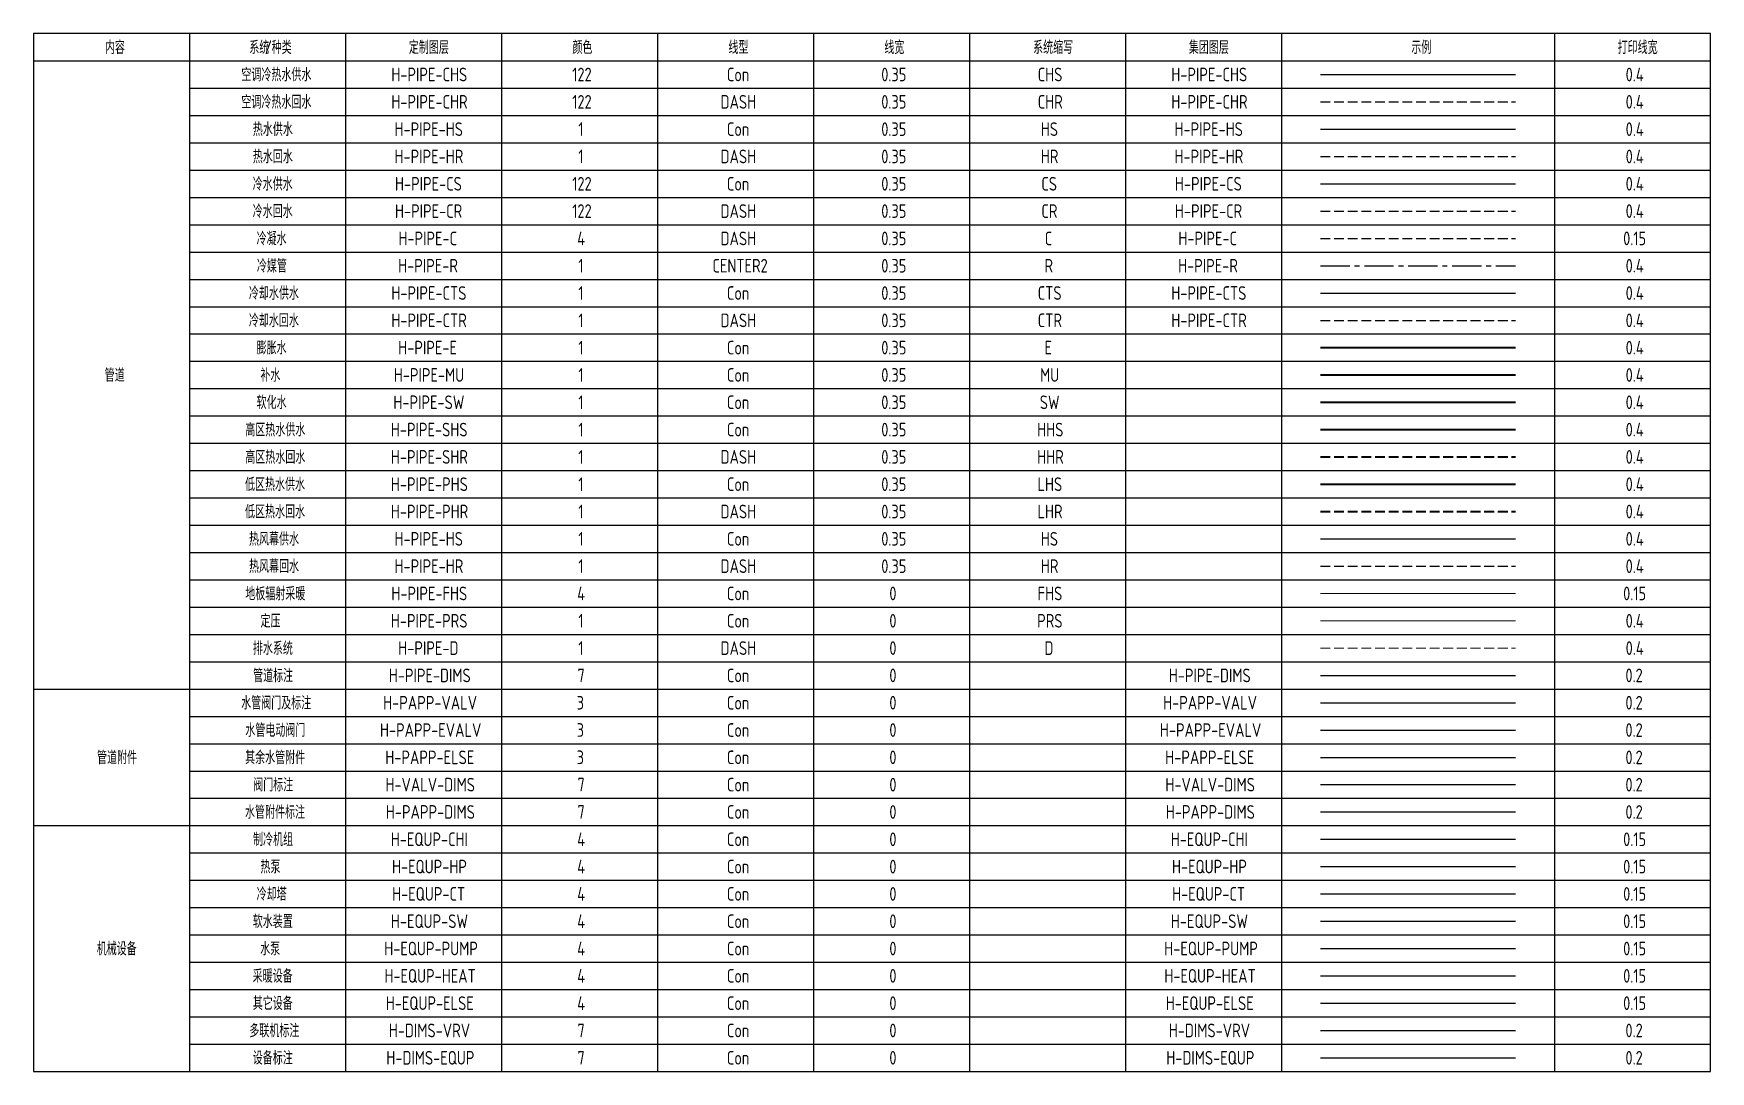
# Model space of a CAD drawing. Extents: x -671963 to 2381076, y -56129 to 1796010.
# Drawn here: x -149998 to -106998, y 49355 to 75955 of the extents above; entities that cross this region are included whole.
import ezdxf

# ---------------------------------------------------------------- set-up
doc = ezdxf.new("R2010")
doc.units = 0
doc.header["$LTSCALE"] = 1000
doc.linetypes.add('CENTER2', pattern=[1.125, 0.75, -0.125, 0.125, -0.125])
doc.linetypes.add('DASH', pattern=[0.35, 0.25, -0.1])
for name, color, linetype in [('H-DIMS-EQUP', 7, 'CONTINUOUS'), ('H-DIMS-VRV', 7, 'CONTINUOUS'), ('H-EQUP-CHI', 4, 'CONTINUOUS'), ('H-EQUP-CT', 4, 'CONTINUOUS'), ('H-EQUP-ELSE', 4, 'CONTINUOUS'), ('H-EQUP-HEAT', 4, 'CONTINUOUS'), ('H-EQUP-HP', 4, 'CONTINUOUS'), ('H-EQUP-PUMP', 4, 'CONTINUOUS'), ('H-EQUP-SW', 4, 'CONTINUOUS'), ('H-PAPP-DIMS', 7, 'CONTINUOUS'), ('H-PAPP-ELSE', 3, 'CONTINUOUS'), ('h-papp-evalv', 3, 'CONTINUOUS'), ('h-papp-valv', 3, 'CONTINUOUS'), ('H-PIPE-C', 4, 'DASH'), ('H-PIPE-CHR', 1, 'DASH'), ('H-PIPE-CHS', 1, 'CONTINUOUS'), ('H-PIPE-CR', 1, 'DASH'), ('H-PIPE-CS', 1, 'CONTINUOUS'), ('H-PIPE-CTR', 1, 'DASH'), ('H-PIPE-CTS', 1, 'CONTINUOUS'), ('H-PIPE-DIMS', 7, 'CONTINUOUS'), ('H-PIPE-HR', 1, 'DASH'), ('H-PIPE-HS', 1, 'CONTINUOUS'), ('H-PIPE-R', 1, 'CENTER2'), ('H-VALV-DIMS', 7, 'CONTINUOUS'), ('TWT_TAB', 7, 'CONTINUOUS')]:
    doc.layers.add(name, color=color, linetype=linetype)
for name, color, linetype, lineweight in [('H-PIPE-D', 1, 'DASH', 0), ('H-PIPE-E', 1, 'CONTINUOUS', 35), ('H-PIPE-FHS', 4, 'CONTINUOUS', 0), ('H-PIPE-HHR', 1, 'DASH', 35), ('H-PIPE-HHS', 1, 'CONTINUOUS', 35), ('H-PIPE-LHR', 1, 'DASH', 35), ('H-PIPE-LHS', 1, 'CONTINUOUS', 35), ('H-PIPE-MU', 1, 'CONTINUOUS', 35), ('H-PIPE-PRS', 1, 'CONTINUOUS', 0), ('H-PIPE-SW', 1, 'CONTINUOUS', 35)]:
    doc.layers.add(name, color=color, linetype=linetype, lineweight=lineweight)
doc.styles.add('TH-STYLE3', font='tssdeng.shx', dxfattribs={"width": 0.8, "bigfont": 'tssdchn.shx'})

msp = doc.modelspace()

# ---------------------------------------------------------------- texts
at = {"layer": 'TWT_TAB', "style": 'TH-STYLE3', "width": 0.8}
for s, height, p in [('内容', 337.58865, (-148167.5359, 75430.1611)), ('系统', 337.58865, (-144464.9738, 75430.1611)), ('/', 350, (-144071.7823, 75430.1611)), ('种类', 337.58865, (-143890.949, 75430.1611)), ('定制图层', 337.58865, (-140374.5571, 75430.1611)), ('颜色', 337.58865, (-136179.4507, 75430.1611)), ('线型', 337.58865, (-132179.4507, 75430.1611)), ('线宽', 337.58865, (-128180.9401, 75430.1611)), ('系统缩写', 337.58865, (-124367.1103, 75430.1611)), ('集团图层', 337.58865, (-120374.5571, 75430.1611)), ('示例', 337.58865, (-114669.0252, 75430.1611)), ('打印线宽', 337.58865, (-109377.5359, 75430.1611)), ('空调冷热水供水', 337.58865, (-144667.9614, 74730.1611)), ('H-PIPE-CHS', 350, (-140823.1653, 74730.1611)), ('122', 350, (-136184.4153, 74730.1611)), ('Con', 350, (-132219.4153, 74730.1611)), ('0.35', 350, (-128260.2486, 74730.1611)), ('CHS', 350, (-124248.5819, 74730.1611)), ('H-PIPE-CHS', 350, (-120823.1653, 74730.1611)), ('0.4', 350, (-109172.7486, 74730.1611)), ('空调冷热水回水', 337.58865, (-144667.9614, 74030.1611)), ('H-PIPE-CHR', 350, (-140823.1653, 74030.1611)), ('122', 350, (-136184.4153, 74030.1611)), ('DASH', 350, (-132379.8319, 74030.1611)), ('0.35', 350, (-128260.2486, 74030.1611)), ('CHR', 350, (-124248.5819, 74030.1611)), ('H-PIPE-CHR', 350, (-120823.1653, 74030.1611)), ('0.4', 350, (-109172.7486, 74030.1611)), ('热水供水', 337.58865, (-144374.5571, 73330.1611)), ('H-PIPE-HS', 350, (-140741.4986, 73330.1611)), ('1', 350, (-136026.9153, 73330.1611)), ('Con', 350, (-132219.4153, 73330.1611)), ('0.35', 350, (-128260.2486, 73330.1611)), ('HS', 350, (-124169.8319, 73330.1611)), ('H-PIPE-HS', 350, (-120741.4986, 73330.1611)), ('0.4', 350, (-109172.7486, 73330.1611)), ('热水回水', 337.58865, (-144374.5571, 72630.1611)), ('H-PIPE-HR', 350, (-140741.4986, 72630.1611)), ('1', 350, (-136026.9153, 72630.1611)), ('DASH', 350, (-132379.8319, 72630.1611)), ('0.35', 350, (-128260.2486, 72630.1611)), ('HR', 350, (-124169.8319, 72630.1611)), ('H-PIPE-HR', 350, (-120741.4986, 72630.1611)), ('0.4', 350, (-109172.7486, 72630.1611)), ('冷水供水', 337.58865, (-144377.5359, 71930.1611)), ('H-PIPE-CS', 350, (-140729.8319, 71930.1611)), ('122', 350, (-136184.4153, 71930.1611)), ('Con', 350, (-132219.4153, 71930.1611)), ('0.35', 350, (-128260.2486, 71930.1611)), ('CS', 350, (-124155.2486, 71930.1611)), ('H-PIPE-CS', 350, (-120729.8319, 71930.1611)), ('0.4', 350, (-109172.7486, 71930.1611)), ('冷水回水', 337.58865, (-144377.5359, 71230.1611)), ('H-PIPE-CR', 350, (-140729.8319, 71230.1611)), ('122', 350, (-136184.4153, 71230.1611)), ('DASH', 350, (-132379.8319, 71230.1611)), ('0.35', 350, (-128260.2486, 71230.1611)), ('CR', 350, (-124155.2486, 71230.1611)), ('H-PIPE-CR', 350, (-120729.8319, 71230.1611)), ('0.4', 350, (-109172.7486, 71230.1611)), ('冷凝水', 337.58865, (-144279.238, 70530.1611)), ('H-PIPE-C', 350, (-140642.3319, 70530.1611)), ('4', 350, (-136056.0819, 70530.1611)), ('DASH', 350, (-132379.8319, 70530.1611)), ('0.35', 350, (-128260.2486, 70530.1611)), ('C', 350, (-124067.7486, 70530.1611)), ('H-PIPE-C', 350, (-120642.3319, 70530.1611)), ('0.15', 350, (-109236.9153, 70530.1611)), ('冷媒管', 337.58865, (-144271.7912, 69830.1611)), ('H-PIPE-R', 350, (-140648.1653, 69830.1611)), ('1', 350, (-136026.9153, 69830.1611)), ('CENTER2', 350, (-132589.8319, 69830.1611)), ('0.35', 350, (-128260.2486, 69830.1611)), ('R', 350, (-124076.4986, 69830.1611)), ('H-PIPE-R', 350, (-120648.1653, 69830.1611)), ('0.4', 350, (-109172.7486, 69830.1611)), ('冷却水供水', 337.58865, (-144475.8337, 69130.1611)), ('H-PIPE-CTS', 350, (-140823.1653, 69130.1611)), ('1', 350, (-136026.9153, 69130.1611)), ('Con', 350, (-132219.4153, 69130.1611)), ('0.35', 350, (-128260.2486, 69130.1611)), ('CTS', 350, (-124248.5819, 69130.1611)), ('H-PIPE-CTS', 350, (-120823.1653, 69130.1611)), ('0.4', 350, (-109172.7486, 69130.1611)), ('冷却水回水', 337.58865, (-144475.8337, 68430.1611)), ('H-PIPE-CTR', 350, (-140823.1653, 68430.1611)), ('1', 350, (-136026.9153, 68430.1611)), ('DASH', 350, (-132379.8319, 68430.1611)), ('0.35', 350, (-128260.2486, 68430.1611)), ('CTR', 350, (-124248.5819, 68430.1611)), ('H-PIPE-CTR', 350, (-120823.1653, 68430.1611)), ('0.4', 350, (-109172.7486, 68430.1611)), ('膨胀水', 337.58865, (-144279.238, 67730.1611)), ('H-PIPE-E', 350, (-140645.2486, 67730.1611)), ('1', 350, (-136026.9153, 67730.1611)), ('Con', 350, (-132219.4153, 67730.1611)), ('0.35', 350, (-128260.2486, 67730.1611)), ('E', 350, (-124073.5819, 67730.1611)), ('0.4', 350, (-109172.7486, 67730.1611)), ('管道', 337.58865, (-148173.4933, 67030.1611)), ('补水', 337.58865, (-144180.9401, 67030.1611)), ('H-PIPE-MU', 350, (-140758.9986, 67030.1611)), ('1', 350, (-136026.9153, 67030.1611)), ('Con', 350, (-132219.4153, 67030.1611)), ('0.35', 350, (-128260.2486, 67030.1611)), ('MU', 350, (-124187.3319, 67030.1611)), ('0.4', 350, (-109172.7486, 67030.1611)), ('软化水', 337.58865, (-144279.238, 66330.1611)), ('H-PIPE-SW', 350, (-140770.6653, 66330.1611)), ('1', 350, (-136026.9153, 66330.1611)), ('Con', 350, (-132219.4153, 66330.1611)), ('0.35', 350, (-128260.2486, 66330.1611)), ('SW', 350, (-124196.0819, 66330.1611)), ('0.4', 350, (-109172.7486, 66330.1611)), ('高区热水供水', 337.58865, (-144568.1741, 65630.1611)), ('H-PIPE-SHS', 350, (-140834.8319, 65630.1611)), ('1', 350, (-136026.9153, 65630.1611)), ('Con', 350, (-132219.4153, 65630.1611)), ('0.35', 350, (-128260.2486, 65630.1611)), ('HHS', 350, (-124263.1653, 65630.1611)), ('0.4', 350, (-109172.7486, 65630.1611)), ('高区热水回水', 337.58865, (-144568.1741, 64930.1611)), ('H-PIPE-SHR', 350, (-140834.8319, 64930.1611)), ('1', 350, (-136026.9153, 64930.1611)), ('DASH', 350, (-132379.8319, 64930.1611)), ('0.35', 350, (-128260.2486, 64930.1611)), ('HHR', 350, (-124263.1653, 64930.1611)), ('0.4', 350, (-109172.7486, 64930.1611)), ('低区热水供水', 337.58865, (-144575.621, 64230.1611)), ('H-PIPE-PHS', 350, (-140834.8319, 64230.1611)), ('1', 350, (-136026.9153, 64230.1611)), ('Con', 350, (-132219.4153, 64230.1611)), ('0.35', 350, (-128260.2486, 64230.1611)), ('LHS', 350, (-124254.4153, 64230.1611)), ('0.4', 350, (-109172.7486, 64230.1611)), ('低区热水回水', 337.58865, (-144575.621, 63530.1611)), ('H-PIPE-PHR', 350, (-140834.8319, 63530.1611)), ('1', 350, (-136026.9153, 63530.1611)), ('DASH', 350, (-132379.8319, 63530.1611)), ('0.35', 350, (-128260.2486, 63530.1611)), ('LHR', 350, (-124254.4153, 63530.1611)), ('0.4', 350, (-109172.7486, 63530.1611)), ('热风幕供水', 337.58865, (-144472.855, 62830.1611)), ('H-PIPE-HS', 350, (-140741.4986, 62830.1611)), ('1', 350, (-136026.9153, 62830.1611)), ('Con', 350, (-132219.4153, 62830.1611)), ('0.35', 350, (-128260.2486, 62830.1611)), ('HS', 350, (-124169.8319, 62830.1611)), ('0.4', 350, (-109172.7486, 62830.1611)), ('热风幕回水', 337.58865, (-144472.855, 62130.1611)), ('H-PIPE-HR', 350, (-140741.4986, 62130.1611)), ('1', 350, (-136026.9153, 62130.1611)), ('DASH', 350, (-132379.8319, 62130.1611)), ('0.35', 350, (-128260.2486, 62130.1611)), ('HR', 350, (-124169.8319, 62130.1611)), ('0.4', 350, (-109172.7486, 62130.1611)), ('地板辐射采暖', 337.58865, (-144568.1741, 61430.1611)), ('H-PIPE-FHS', 350, (-140823.1653, 61430.1611)), ('4', 350, (-136056.0819, 61430.1611)), ('Con', 350, (-132219.4153, 61430.1611)), ('0', 350, (-128053.1653, 61430.1611)), ('FHS', 350, (-124251.4986, 61430.1611)), ('0.15', 350, (-109236.9153, 61430.1611)), ('定压', 337.58865, (-144177.9614, 60730.1611)), ('H-PIPE-PRS', 350, (-140834.8319, 60730.1611)), ('1', 350, (-136026.9153, 60730.1611)), ('Con', 350, (-132219.4153, 60730.1611)), ('0', 350, (-128053.1653, 60730.1611)), ('PRS', 350, (-124263.1653, 60730.1611)), ('0.4', 350, (-109172.7486, 60730.1611)), ('排水系统', 337.58865, (-144373.0678, 60030.1611)), ('H-PIPE-D', 350, (-140645.2486, 60030.1611)), ('1', 350, (-136026.9153, 60030.1611)), ('DASH', 350, (-132379.8319, 60030.1611)), ('0', 350, (-128053.1653, 60030.1611)), ('D', 350, (-124076.4986, 60030.1611)), ('0.4', 350, (-109172.7486, 60030.1611)), ('管道标注', 337.58865, (-144368.5997, 59330.1611)), ('H-PIPE-DIMS', 350, (-140887.3319, 59330.1611)), ('7', 350, (-136050.2486, 59330.1611)), ('Con', 350, (-132219.4153, 59330.1611)), ('0', 350, (-128053.1653, 59330.1611)), ('H-PIPE-DIMS', 350, (-120887.3319, 59330.1611)), ('0.2', 350, (-109178.5819, 59330.1611)), ('水管阀门及标注', 337.58865, (-144673.9188, 58630.1611)), ('H-PAPP-VALV', 350, (-141033.1653, 58630.1611)), ('3', 350, (-136070.6653, 58630.1611)), ('Con', 350, (-132219.4153, 58630.1611)), ('0', 350, (-128053.1653, 58630.1611)), ('H-PAPP-VALV', 350, (-121033.1653, 58630.1611)), ('0.2', 350, (-109178.5819, 58630.1611)), ('水管电动阀门', 337.58865, (-144566.6848, 57930.1611)), ('H-PAPP-EVALV', 350, (-141114.8319, 57930.1611)), ('3', 350, (-136070.6653, 57930.1611)), ('Con', 350, (-132219.4153, 57930.1611)), ('0', 350, (-128053.1653, 57930.1611)), ('H-PAPP-EVALV', 350, (-121114.8319, 57930.1611)), ('0.2', 350, (-109178.5819, 57930.1611)), ('管道附件', 337.58865, (-148370.089, 57230.1611)), ('其余水管附件', 337.58865, (-144572.6422, 57230.1611)), ('H-PAPP-ELSE', 350, (-140977.7486, 57230.1611)), ('3', 350, (-136070.6653, 57230.1611)), ('Con', 350, (-132219.4153, 57230.1611)), ('0', 350, (-128053.1653, 57230.1611)), ('H-PAPP-ELSE', 350, (-120977.7486, 57230.1611)), ('0.2', 350, (-109178.5819, 57230.1611)), ('阀门标注', 337.58865, (-144365.621, 56530.1611)), ('H-VALV-DIMS', 350, (-140974.8319, 56530.1611)), ('7', 350, (-136050.2486, 56530.1611)), ('Con', 350, (-132219.4153, 56530.1611)), ('0', 350, (-128053.1653, 56530.1611)), ('H-VALV-DIMS', 350, (-120974.8319, 56530.1611)), ('0.2', 350, (-109178.5819, 56530.1611)), ('水管附件标注', 337.58865, (-144575.621, 55830.1611)), ('H-PAPP-DIMS', 350, (-140963.1653, 55830.1611)), ('7', 350, (-136050.2486, 55830.1611)), ('Con', 350, (-132219.4153, 55830.1611)), ('0', 350, (-128053.1653, 55830.1611)), ('H-PAPP-DIMS', 350, (-120963.1653, 55830.1611)), ('0.2', 350, (-109178.5819, 55830.1611)), ('制冷机组', 337.58865, (-144370.089, 55130.1611)), ('H-EQUP-CHI', 350, (-140837.7486, 55130.1611)), ('4', 350, (-136056.0819, 55130.1611)), ('Con', 350, (-132219.4153, 55130.1611)), ('0', 350, (-128053.1653, 55130.1611)), ('H-EQUP-CHI', 350, (-120837.7486, 55130.1611)), ('0.15', 350, (-109236.9153, 55130.1611)), ('热泵', 337.58865, (-144179.4507, 54430.1611)), ('H-EQUP-HP', 350, (-140805.6653, 54430.1611)), ('4', 350, (-136056.0819, 54430.1611)), ('Con', 350, (-132219.4153, 54430.1611)), ('0', 350, (-128053.1653, 54430.1611)), ('H-EQUP-HP', 350, (-120805.6653, 54430.1611)), ('0.15', 350, (-109236.9153, 54430.1611)), ('冷却塔', 337.58865, (-144277.7486, 53730.1611)), ('H-EQUP-CT', 350, (-140802.7486, 53730.1611)), ('4', 350, (-136056.0819, 53730.1611)), ('Con', 350, (-132219.4153, 53730.1611)), ('0', 350, (-128053.1653, 53730.1611)), ('H-EQUP-CT', 350, (-120802.7486, 53730.1611)), ('0.15', 350, (-109236.9153, 53730.1611)), ('软水装置', 337.58865, (-144376.0465, 53030.1611)), ('H-EQUP-SW', 350, (-140834.8319, 53030.1611)), ('4', 350, (-136056.0819, 53030.1611)), ('Con', 350, (-132219.4153, 53030.1611)), ('0', 350, (-128053.1653, 53030.1611)), ('H-EQUP-SW', 350, (-120834.8319, 53030.1611)), ('0.15', 350, (-109236.9153, 53030.1611)), ('机械设备', 337.58865, (-148377.5359, 52330.1611)), ('水泵', 337.58865, (-144185.4082, 52330.1611)), ('H-EQUP-PUMP', 350, (-141003.9986, 52330.1611)), ('4', 350, (-136056.0819, 52330.1611)), ('Con', 350, (-132219.4153, 52330.1611)), ('0', 350, (-128053.1653, 52330.1611)), ('H-EQUP-PUMP', 350, (-121003.9986, 52330.1611)), ('0.15', 350, (-109236.9153, 52330.1611)), ('采暖设备', 337.58865, (-144377.5359, 51630.1611)), ('H-EQUP-HEAT', 350, (-141001.0819, 51630.1611)), ('4', 350, (-136056.0819, 51630.1611)), ('Con', 350, (-132219.4153, 51630.1611)), ('0', 350, (-128053.1653, 51630.1611)), ('H-EQUP-HEAT', 350, (-121001.0819, 51630.1611)), ('0.15', 350, (-109236.9153, 51630.1611)), ('其它设备', 337.58865, (-144376.0465, 50930.1611)), ('H-EQUP-ELSE', 350, (-140966.0819, 50930.1611)), ('4', 350, (-136056.0819, 50930.1611)), ('Con', 350, (-132219.4153, 50930.1611)), ('0', 350, (-128053.1653, 50930.1611)), ('H-EQUP-ELSE', 350, (-120966.0819, 50930.1611)), ('0.15', 350, (-109236.9153, 50930.1611)), ('多联机标注', 337.58865, (-144463.9188, 50230.1611)), ('H-DIMS-VRV', 350, (-140887.3319, 50230.1611)), ('7', 350, (-136050.2486, 50230.1611)), ('Con', 350, (-132219.4153, 50230.1611)), ('0', 350, (-128053.1653, 50230.1611)), ('H-DIMS-VRV', 350, (-120887.3319, 50230.1611)), ('0.2', 350, (-109178.5819, 50230.1611)), ('设备标注', 337.58865, (-144376.0465, 49530.1611)), ('H-DIMS-EQUP', 350, (-140951.4986, 49530.1611)), ('7', 350, (-136050.2486, 49530.1611)), ('Con', 350, (-132219.4153, 49530.1611)), ('0', 350, (-128053.1653, 49530.1611)), ('H-DIMS-EQUP', 350, (-120951.4986, 49530.1611)), ('0.2', 350, (-109178.5819, 49530.1611))]:
    msp.add_text(s, height=height, dxfattribs=at).set_placement(p)

# ---------------------------------------------------------------- linework, layer by layer
at = {"layer": 'H-DIMS-EQUP'}
msp.add_line((-116997.7486, 49705.1611), (-111997.7486, 49705.1611), dxfattribs=at)
at = {"layer": 'H-DIMS-VRV'}
msp.add_line((-116997.7486, 50405.1611), (-111997.7486, 50405.1611), dxfattribs=at)
at = {"layer": 'H-EQUP-CHI'}
msp.add_line((-116997.7486, 55305.1611), (-111997.7486, 55305.1611), dxfattribs=at)
at = {"layer": 'H-EQUP-CT'}
msp.add_line((-116997.7486, 53905.1611), (-111997.7486, 53905.1611), dxfattribs=at)
at = {"layer": 'H-EQUP-ELSE'}
msp.add_line((-116997.7486, 51105.1611), (-111997.7486, 51105.1611), dxfattribs=at)
at = {"layer": 'H-EQUP-HEAT'}
msp.add_line((-116997.7486, 51805.1611), (-111997.7486, 51805.1611), dxfattribs=at)
at = {"layer": 'H-EQUP-HP'}
msp.add_line((-116997.7486, 54605.1611), (-111997.7486, 54605.1611), dxfattribs=at)
at = {"layer": 'H-EQUP-PUMP'}
msp.add_line((-116997.7486, 52505.1611), (-111997.7486, 52505.1611), dxfattribs=at)
at = {"layer": 'H-EQUP-SW'}
msp.add_line((-116997.7486, 53205.1611), (-111997.7486, 53205.1611), dxfattribs=at)
at = {"layer": 'H-PAPP-DIMS'}
msp.add_line((-116997.7486, 56005.1611), (-111997.7486, 56005.1611), dxfattribs=at)
at = {"layer": 'H-PAPP-ELSE'}
msp.add_line((-116997.7486, 57405.1611), (-111997.7486, 57405.1611), dxfattribs=at)
at = {"layer": 'h-papp-evalv'}
msp.add_line((-116997.7486, 58105.1611), (-111997.7486, 58105.1611), dxfattribs=at)
at = {"layer": 'h-papp-valv'}
msp.add_line((-116997.7486, 58805.1611), (-111997.7486, 58805.1611), dxfattribs=at)
at = {"layer": 'H-PIPE-C'}
msp.add_line((-116997.7486, 70705.1611), (-111997.7486, 70705.1611), dxfattribs=at)
at = {"layer": 'H-PIPE-CHR'}
msp.add_line((-116997.7486, 74205.1611), (-111997.7486, 74205.1611), dxfattribs=at)
at = {"layer": 'H-PIPE-CHS'}
msp.add_line((-116997.7486, 74905.1611), (-111997.7486, 74905.1611), dxfattribs=at)
at = {"layer": 'H-PIPE-CR'}
msp.add_line((-116997.7486, 71405.1611), (-111997.7486, 71405.1611), dxfattribs=at)
at = {"layer": 'H-PIPE-CS'}
msp.add_line((-116997.7486, 72105.1611), (-111997.7486, 72105.1611), dxfattribs=at)
at = {"layer": 'H-PIPE-CTR'}
msp.add_line((-116997.7486, 68605.1611), (-111997.7486, 68605.1611), dxfattribs=at)
at = {"layer": 'H-PIPE-CTS'}
msp.add_line((-116997.7486, 69305.1611), (-111997.7486, 69305.1611), dxfattribs=at)
at = {"layer": 'H-PIPE-D'}
msp.add_line((-116997.7486, 60205.1611), (-111997.7486, 60205.1611), dxfattribs=at)
at = {"layer": 'H-PIPE-DIMS'}
msp.add_line((-116997.7486, 59505.1611), (-111997.7486, 59505.1611), dxfattribs=at)
at = {"layer": 'H-PIPE-E'}
msp.add_line((-116997.7486, 67905.1611), (-111997.7486, 67905.1611), dxfattribs=at)
at = {"layer": 'H-PIPE-FHS'}
msp.add_line((-116997.7486, 61605.1611), (-111997.7486, 61605.1611), dxfattribs=at)
at = {"layer": 'H-PIPE-HHR'}
msp.add_line((-116997.7486, 65105.1611), (-111997.7486, 65105.1611), dxfattribs=at)
at = {"layer": 'H-PIPE-HHS'}
msp.add_line((-116997.7486, 65805.1611), (-111997.7486, 65805.1611), dxfattribs=at)
at = {"layer": 'H-PIPE-HR'}
for p, q in [((-116997.7486, 72805.1611), (-111997.7486, 72805.1611)), ((-116997.7486, 62305.1611), (-111997.7486, 62305.1611))]:
    msp.add_line(p, q, dxfattribs=at)
at = {"layer": 'H-PIPE-HS'}
for p, q in [((-116997.7486, 73505.1611), (-111997.7486, 73505.1611)), ((-116997.7486, 63005.1611), (-111997.7486, 63005.1611))]:
    msp.add_line(p, q, dxfattribs=at)
at = {"layer": 'H-PIPE-LHR'}
msp.add_line((-116997.7486, 63705.1611), (-111997.7486, 63705.1611), dxfattribs=at)
at = {"layer": 'H-PIPE-LHS'}
msp.add_line((-116997.7486, 64405.1611), (-111997.7486, 64405.1611), dxfattribs=at)
at = {"layer": 'H-PIPE-MU'}
msp.add_line((-116997.7486, 67205.1611), (-111997.7486, 67205.1611), dxfattribs=at)
at = {"layer": 'H-PIPE-PRS'}
msp.add_line((-116997.7486, 60905.1611), (-111997.7486, 60905.1611), dxfattribs=at)
at = {"layer": 'H-PIPE-R'}
msp.add_line((-116997.7486, 70005.1611), (-111997.7486, 70005.1611), dxfattribs=at)
at = {"layer": 'H-PIPE-SW'}
msp.add_line((-116997.7486, 66505.1611), (-111997.7486, 66505.1611), dxfattribs=at)
at = {"layer": 'H-VALV-DIMS'}
msp.add_line((-116997.7486, 56705.1611), (-111997.7486, 56705.1611), dxfattribs=at)
at = {"layer": 'TWT_TAB'}
msp.add_lwpolyline([(-149997.7486, 49355.1611), (-106997.7486, 49355.1611), (-106997.7486, 75955.1611), (-149997.7486, 75955.1611)], close=True, dxfattribs=at)
for points in [[(-145997.7486, 75955.1611), (-145997.7486, 49355.1611)], [(-141997.7486, 75955.1611), (-141997.7486, 49355.1611)], [(-137997.7486, 75955.1611), (-137997.7486, 49355.1611)], [(-133997.7486, 75955.1611), (-133997.7486, 49355.1611)], [(-129997.7486, 75955.1611), (-129997.7486, 49355.1611)], [(-125997.7486, 75955.1611), (-125997.7486, 49355.1611)], [(-121997.7486, 75955.1611), (-121997.7486, 49355.1611)], [(-117997.7486, 75955.1611), (-117997.7486, 49355.1611)], [(-110997.7486, 75955.1611), (-110997.7486, 49355.1611)], [(-149997.7486, 75255.1611), (-106997.7486, 75255.1611)], [(-145997.7486, 74555.1611), (-106997.7486, 74555.1611)], [(-145997.7486, 73855.1611), (-106997.7486, 73855.1611)], [(-145997.7486, 73155.1611), (-106997.7486, 73155.1611)], [(-145997.7486, 72455.1611), (-106997.7486, 72455.1611)], [(-145997.7486, 71755.1611), (-106997.7486, 71755.1611)], [(-145997.7486, 71055.1611), (-106997.7486, 71055.1611)], [(-145997.7486, 70355.1611), (-106997.7486, 70355.1611)], [(-145997.7486, 69655.1611), (-106997.7486, 69655.1611)], [(-145997.7486, 68955.1611), (-106997.7486, 68955.1611)], [(-145997.7486, 68255.1611), (-106997.7486, 68255.1611)], [(-145997.7486, 67555.1611), (-106997.7486, 67555.1611)], [(-145997.7486, 66855.1611), (-106997.7486, 66855.1611)], [(-145997.7486, 66155.1611), (-106997.7486, 66155.1611)], [(-145997.7486, 65455.1611), (-106997.7486, 65455.1611)], [(-145997.7486, 64755.1611), (-106997.7486, 64755.1611)], [(-145997.7486, 64055.1611), (-106997.7486, 64055.1611)], [(-145997.7486, 63355.1611), (-106997.7486, 63355.1611)], [(-145997.7486, 62655.1611), (-106997.7486, 62655.1611)], [(-145997.7486, 61955.1611), (-106997.7486, 61955.1611)], [(-145997.7486, 61255.1611), (-106997.7486, 61255.1611)], [(-145997.7486, 60555.1611), (-106997.7486, 60555.1611)], [(-145997.7486, 59855.1611), (-106997.7486, 59855.1611)], [(-149997.7486, 59155.1611), (-106997.7486, 59155.1611)], [(-145997.7486, 58455.1611), (-106997.7486, 58455.1611)], [(-145997.7486, 57755.1611), (-106997.7486, 57755.1611)], [(-145997.7486, 57055.1611), (-106997.7486, 57055.1611)], [(-145997.7486, 56355.1611), (-106997.7486, 56355.1611)], [(-149997.7486, 55655.1611), (-106997.7486, 55655.1611)], [(-145997.7486, 54955.1611), (-106997.7486, 54955.1611)], [(-145997.7486, 54255.1611), (-106997.7486, 54255.1611)], [(-145997.7486, 53555.1611), (-106997.7486, 53555.1611)], [(-145997.7486, 52855.1611), (-106997.7486, 52855.1611)], [(-145997.7486, 52155.1611), (-106997.7486, 52155.1611)], [(-145997.7486, 51455.1611), (-106997.7486, 51455.1611)], [(-145997.7486, 50755.1611), (-106997.7486, 50755.1611)], [(-145997.7486, 50055.1611), (-106997.7486, 50055.1611)]]:
    msp.add_lwpolyline(points, dxfattribs=at)

msp.set_redraw_order([(e.dxf.handle, doc.entitydb.next_handle()) for e in msp.query("TEXT MTEXT ATTDEF DIMENSION ARC_DIMENSION")])  # texts and dimensions are drawn at this point

doc.saveas('drawing.dxf')
